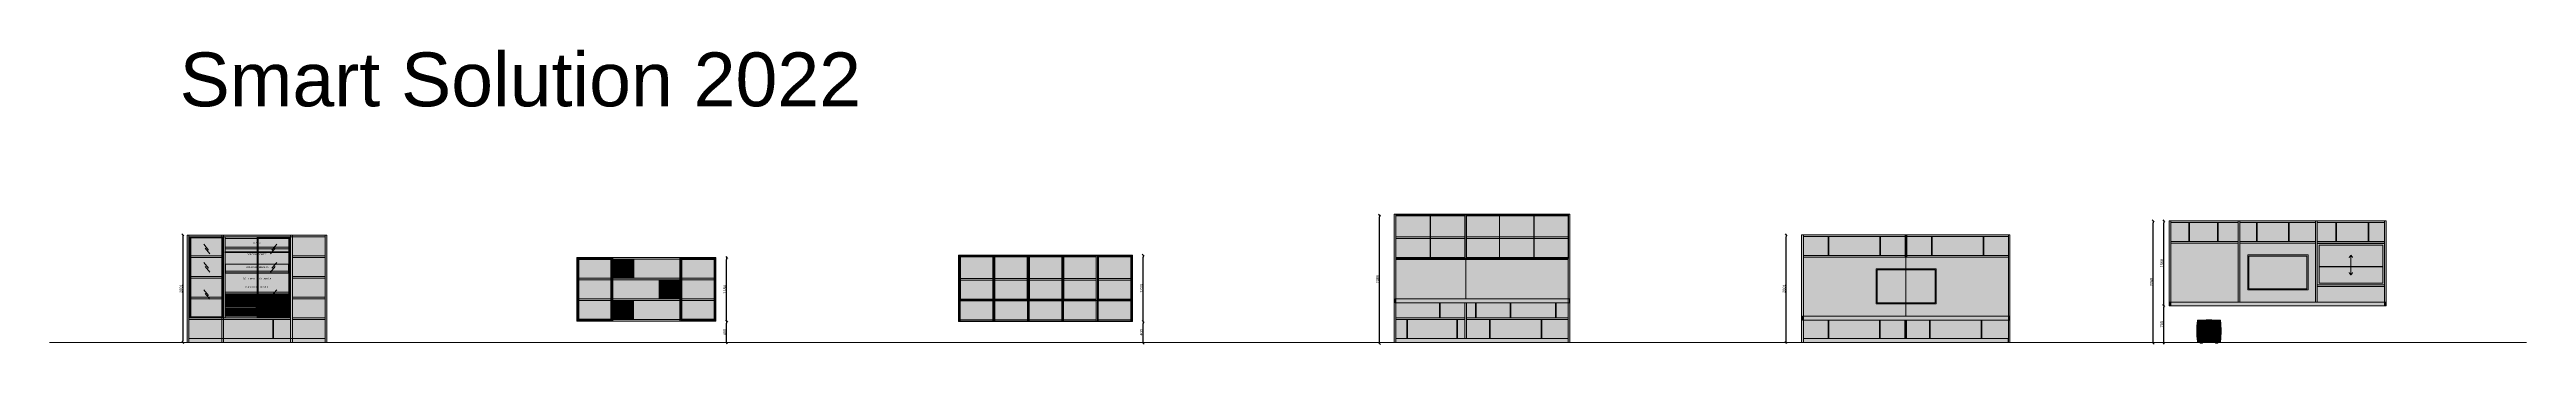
# Model space of a CAD drawing. Header units: inches. Extents: x -2150 to 187520, y -61540 to -22885.
# Drawn here: x 51079 to 97088, y -29927 to -24456 of the extents above; entities that cross this region are included whole.
import ezdxf

# ---------------------------------------------------------------- set-up
doc = ezdxf.new("R2010")
doc.units = ezdxf.units.IN
doc.header["$MEASUREMENT"] = 0
doc.linetypes.add('ISO-02 Linea a tratti', pattern=[3.81, 3.048, -0.762])
for name, color, linetype, lineweight in [('Linee arredi', 3, 'Continuous', 20), ('Nessuna', 7, 'Continuous', 5), ('Testi ENG', 7, 'Continuous', 5)]:
    doc.layers.add(name, color=color, linetype=linetype, lineweight=lineweight)
doc.layers.add('Quote', color=5, linetype='Continuous')
doc.styles.add('AI', font='Arial.ttf')
doc.styles.add('Arial', font='Arial.ttf')
doc.styles.add('Helvetica', font='Helvetica.ttf')
doc.dimstyles.new('M&C_quote arredo', dxfattribs={"dimtxt": 50, "dimasz": 35.34668, "dimexe": 0, "dimexo": 0, "dimgap": 10, "dimtad": 1, "dimdec": 0, "dimtxsty": 'Arial', "dimblk": 'VW_SLASH', "dimcen": 0, "dimse1": 1, "dimse2": 1, "dimazin": 0, "dimtfac": 1, "dimtdec": 0, "dimtix": 1, "dimtmove": 0, "dimatfit": 0, "dimldrblk": 'VW_SLASH', "dimfxl": 0, "dimfxlon": 1, "dimfrac": 2, "dimtolj": 1, "dimarcsym": 0})

# ---------------------------------------------------------------- blocks, each defined once
blk = doc.blocks.new('VW_SLASH')
at = {"color": 0, "linetype": 'ByBlock', "lineweight": -2, "transparency": 16777216}
blk.add_line((0, 0), (-1, 0), dxfattribs=at)
at = {"color": 0, "linetype": 'Continuous', "lineweight": -2, "transparency": 16777216, "flags": 128}
blk.add_lwpolyline([(0.5, 0.5), (-0.5, -0.5)], dxfattribs=at)
blk = doc.blocks.new('*D321')
at = {"layer": 'Defpoints', "color": 0, "transparency": 16777216}
for p in [(90350, -29203), (90491, -29203), (90491, -29903)]:
    blk.add_point(p, dxfattribs=at)
at = {"layer": 'Quote', "color": 0, "lineweight": -2, "transparency": 16777216}
blk.add_line((90350, -29868), (90350, -29239), dxfattribs=at)
at = {"layer": 'Quote', "color": 0, "lineweight": -2, "transparency": 16777216, "xscale": 35.3466796875, "yscale": 35.3466796875, "zscale": 35.3466796875}
for p, rotation in [((90350, -29203), 90), ((90350, -29903), 270)]:
    blk.add_blockref('VW_SLASH', p, dxfattribs=dict(at, rotation=rotation))
at = {"layer": 'Quote', "color": 0, "transparency": 16777216, "insert": (90315, -29553), "char_height": 50, "attachment_point": 5, "rotation": 90, "style": 'Arial'}
blk.add_mtext('\\A1;700', dxfattribs=at)
blk = doc.blocks.new('*D322')
at = {"layer": 'Defpoints', "color": 0, "transparency": 16777216}
for p in [(90350, -27635), (90451, -27635), (90350, -29203)]:
    blk.add_point(p, dxfattribs=at)
at = {"layer": 'Quote', "color": 0, "lineweight": -2, "transparency": 16777216}
blk.add_line((90350, -29168), (90350, -27671), dxfattribs=at)
at = {"layer": 'Quote', "color": 0, "lineweight": -2, "transparency": 16777216, "xscale": 35.3466796875, "yscale": 35.3466796875, "zscale": 35.3466796875}
for p, rotation in [((90350, -27635), 90), ((90350, -29203), 270)]:
    blk.add_blockref('VW_SLASH', p, dxfattribs=dict(at, rotation=rotation))
at = {"layer": 'Quote', "color": 0, "transparency": 16777216, "insert": (90315, -28419), "char_height": 50, "attachment_point": 5, "rotation": 90, "style": 'Arial'}
blk.add_mtext('\\A1;1568', dxfattribs=at)
blk = doc.blocks.new('*D323')
at = {"layer": 'Defpoints', "color": 0, "transparency": 16777216}
for p in [(90155, -27635), (90491, -27635), (90491, -29903)]:
    blk.add_point(p, dxfattribs=at)
at = {"layer": 'Quote', "color": 0, "lineweight": -2, "transparency": 16777216}
blk.add_line((90155, -29868), (90155, -27671), dxfattribs=at)
at = {"layer": 'Quote', "color": 0, "lineweight": -2, "transparency": 16777216, "xscale": 35.3466796875, "yscale": 35.3466796875, "zscale": 35.3466796875}
for p, rotation in [((90155, -27635), 90), ((90155, -29903), 270)]:
    blk.add_blockref('VW_SLASH', p, dxfattribs=dict(at, rotation=rotation))
at = {"layer": 'Quote', "color": 0, "transparency": 16777216, "insert": (90120, -28769), "char_height": 50, "attachment_point": 5, "rotation": 90, "style": 'Arial'}
blk.add_mtext('\\A1;2268', dxfattribs=at)
blk = doc.blocks.new('Gruppo-40')
h = blk.add_hatch(color=252)
h.dxf.hatch_style = 1
h.paths.add_polyline_path([(-45761, 60240), (-45761, 59536), (-46353, 59536), (-46353, 59504), (-45729, 59504), (-45729, 60272), (-46977, 60272), (-46945, 60233), (-46945, 60240)])
h.paths.add_polyline_path([(-46977, 59504), (-46353, 59504), (-46379, 59536), (-46945, 59536), (-46945, 60233), (-46977, 60272)], flags=17)
h.paths.add_polyline_path([(-46353, 59504), (-46379, 59536), (-46945, 59536), (-46945, 60240), (-45761, 60240), (-45761, 59536), (-46353, 59536)], flags=17)
at = {"transparency": 33554658}
h = blk.add_hatch(color=256, dxfattribs=at)
h.dxf.hatch_style = 1
h.set_gradient(color1=(195, 255, 255), tint=1)
h.paths.add_polyline_path([(-46945, 60240), (-45761, 60240), (-45761, 59536), (-46945, 59536)])
at = {"layer": 'Linee arredi', "lineweight": 5, "transparency": 33554687}
blk.add_line((-46353, 59685), (-46353, 60053), dxfattribs=at)
at = {"layer": 'Linee arredi', "linetype": 'Continuous', "lineweight": 5, "transparency": 33554687, "flags": 128}
for points in [[(-46977, 60272), (-45729, 60272), (-45729, 59504), (-46977, 59504)], [(-46977, 60272), (-45729, 60272), (-45729, 59504), (-46977, 59504)], [(-46945, 60240), (-45761, 60240), (-45761, 59536), (-46945, 59536)]]:
    blk.add_lwpolyline(points, close=True, dxfattribs=at)
at = {"layer": 'Linee arredi', "flags": 128}
blk.add_lwpolyline([(-46945, 59844), (-45761, 59844), (-45761, 59834), (-46945, 59834)], close=True, dxfattribs=at)
at = {"layer": 'Linee arredi', "linetype": 'ISO-02 Linea a tratti', "lineweight": 5, "transparency": 33554687}
for points in [[(-46385, 60009), (-46353, 60053), (-46320, 60009)], [(-46320, 60009), (-46353, 60053), (-46385, 60009)], [(-46320, 59728), (-46353, 59683), (-46385, 59728)]]:
    blk.add_lwpolyline(points, dxfattribs=at)
blk = doc.blocks.new('*D328')
at = {"layer": 'Defpoints', "color": 0, "transparency": 16777216}
for p in [(53637, -27893), (53556, -29894), (53637, -29894)]:
    blk.add_point(p, dxfattribs=at)
at = {"layer": 'Quote', "color": 0, "lineweight": -2, "transparency": 16777216}
blk.add_line((53556, -27928), (53556, -29858), dxfattribs=at)
at = {"layer": 'Quote', "color": 0, "lineweight": -2, "transparency": 16777216, "xscale": 35.3466796875, "yscale": 35.3466796875, "zscale": 35.3466796875}
for p, rotation in [((53556, -27893), 90), ((53556, -29894), 270)]:
    blk.add_blockref('VW_SLASH', p, dxfattribs=dict(at, rotation=rotation))
at = {"layer": 'Quote', "color": 0, "transparency": 16777216, "insert": (53521, -28893), "char_height": 50, "attachment_point": 5, "rotation": 90, "style": 'Arial'}
blk.add_mtext('\\A1;2001', dxfattribs=at)
blk = doc.blocks.new('Gruppo-47')
h = blk.add_hatch(color=252)
h.dxf.hatch_style = 1
h.paths.add_polyline_path([(-85876, 60392), (-86495, 60392), (-86475, 60372), (-85896, 60372)])
h.paths.add_polyline_path([(-85876, 60392), (-85896, 60372), (-85896, 58910), (-85876, 58890)])
h.paths.add_polyline_path([(-86475, 60372), (-86495, 60392), (-86495, 58890), (-86475, 58910)])
h.paths.add_polyline_path([(-85896, 58910), (-86475, 58910), (-86495, 58890), (-85876, 58890)])
at = {"layer": 'Linee arredi', "linetype": 'Continuous', "lineweight": 13}
for p, q in [((-86495, 60392), (-86475, 60372)), ((-85896, 60372), (-85876, 60392)), ((-86238, 60254), (-86147, 60148)), ((-86238, 59916), (-86147, 59811)), ((-86212, 60182), (-86121, 60076)), ((-86212, 59845), (-86121, 59739)), ((-86238, 59412), (-86147, 59306)), ((-86475, 58910), (-86495, 58890)), ((-86212, 59340), (-86121, 59235)), ((-85896, 58910), (-85876, 58890))]:
    blk.add_line(p, q, dxfattribs=at)
at = {"layer": 'Linee arredi', "linetype": 'Continuous', "lineweight": 13, "transparency": 33554687, "flags": 128}
for points in [[(-85876, 60392), (-85876, 58890), (-86495, 58890), (-86495, 60392)], [(-86475, 58910), (-85896, 58910), (-85896, 60372), (-86475, 60372)], [(-86475, 60372), (-85896, 60372), (-85896, 58910), (-86475, 58910)]]:
    blk.add_lwpolyline(points, close=True, dxfattribs=at)
at = {"layer": 'Linee arredi', "linetype": 'Continuous', "lineweight": 13, "flags": 128}
for points in [[(-85876, 60392), (-85876, 58890), (-86495, 58890), (-86495, 60392)], [(-86475, 60372), (-85896, 60372), (-85896, 58910), (-86475, 58910)], [(-86475, 58910), (-85896, 58910), (-85896, 60372), (-86475, 60372)]]:
    blk.add_lwpolyline(points, close=True, dxfattribs=at)
blk = doc.blocks.new('Simbolo-2')
at = {"layer": 'Nessuna', "color": 7, "linetype": 'Continuous', "lineweight": 5, "transparency": 33554687, "flags": 128}
blk.add_lwpolyline([(-47.9232, 5.9904), (47.9232, 5.9904), (47.9232, -5.9904), (-47.9232, -5.9904)], close=True, dxfattribs=at)
blk = doc.blocks.new('Gruppo-48')
h = blk.add_hatch(color=252)
h.dxf.hatch_style = 1
h.paths.add_polyline_path([(-84625, 60392), (-85244, 60392), (-85224, 60372), (-84645, 60372)])
h.paths.add_polyline_path([(-85224, 60372), (-85244, 60392), (-85244, 58890), (-85224, 58910)])
h.paths.add_polyline_path([(-84625, 60392), (-84645, 60372), (-84645, 58910), (-84625, 58890)])
h.paths.add_polyline_path([(-84645, 58910), (-85224, 58910), (-85244, 58890), (-84625, 58890)])
at = {"layer": 'Linee arredi', "linetype": 'Continuous', "lineweight": 13}
for p, q in [((-85224, 60372), (-85244, 60392)), ((-84625, 60392), (-84645, 60372)), ((-84908, 60182), (-84999, 60076)), ((-84908, 59845), (-84999, 59739)), ((-84882, 60254), (-84972, 60148)), ((-84882, 59916), (-84972, 59811)), ((-84882, 59412), (-84972, 59306)), ((-85224, 58910), (-85244, 58890)), ((-84908, 59340), (-84999, 59235)), ((-84645, 58910), (-84625, 58890))]:
    blk.add_line(p, q, dxfattribs=at)
at = {"layer": 'Linee arredi', "linetype": 'Continuous', "lineweight": 13, "transparency": 33554687, "flags": 128}
for points in [[(-85244, 60392), (-85244, 58890), (-84625, 58890), (-84625, 60392)], [(-84645, 58910), (-85224, 58910), (-85224, 60372), (-84645, 60372)], [(-85224, 60372), (-84645, 60372), (-84645, 58910), (-85224, 58910)]]:
    blk.add_lwpolyline(points, close=True, dxfattribs=at)
at = {"layer": 'Linee arredi', "linetype": 'Continuous', "lineweight": 13, "flags": 128}
for points in [[(-85244, 60392), (-85244, 58890), (-84625, 58890), (-84625, 60392)], [(-84645, 60372), (-85224, 60372), (-85224, 58910), (-84645, 58910)], [(-84645, 58910), (-85224, 58910), (-85224, 60372), (-84645, 60372)]]:
    blk.add_lwpolyline(points, close=True, dxfattribs=at)
blk = doc.blocks.new('Gruppo-49')
at = {"transparency": 33554646}
h = blk.add_hatch(color=256, dxfattribs=at)
h.dxf.hatch_style = 1
h.set_gradient(color1=(195, 255, 255), tint=1)
h.paths.add_polyline_path([(-85896, 60372), (-86475, 60372), (-86475, 58910), (-85896, 58910)])
h = blk.add_hatch(color=252)
h.dxf.hatch_style = 1
h.paths.add_polyline_path([(-85869, 60392), (-85837, 60392), (-85837, 58890), (-85869, 58890)])
h = blk.add_hatch(color=252)
h.dxf.hatch_style = 1
h.paths.add_polyline_path([(-85837, 60392), (-84657, 60392), (-84657, 60360), (-85837, 60360)])
h = blk.add_hatch(color=256, dxfattribs=at)
h.dxf.hatch_style = 1
h.set_gradient(color1=(195, 255, 255), tint=1)
h.paths.add_polyline_path([(-84644, 60372), (-85223, 60372), (-85223, 58910), (-84644, 58910)])
h = blk.add_hatch(color=252)
h.dxf.hatch_style = 1
h.paths.add_polyline_path([(-84657, 60392), (-84625, 60392), (-84625, 58890), (-84657, 58890)])
h = blk.add_hatch(color=252)
h.dxf.hatch_style = 1
h.paths.add_polyline_path([(-85837, 60200), (-84657, 60200), (-84657, 60168), (-85837, 60168)])
h = blk.add_hatch(color=252)
h.dxf.hatch_style = 1
h.paths.add_polyline_path([(-84660, 59884), (-84660, 59724), (-85834, 59724), (-85834, 59884)])
h = blk.add_hatch(color=252)
h.dxf.hatch_style = 1
h.paths.add_polyline_path([(-85837, 59369), (-84657, 59369), (-84657, 59337), (-85837, 59337)])
h = blk.add_hatch(color=252)
h.dxf.hatch_style = 1
h.paths.add_polyline_path([(-85837, 58922), (-84657, 58922), (-84657, 58890), (-85837, 58890)])
h = blk.add_hatch(color=252)
h.dxf.hatch_style = 1
h.paths.add_polyline_path([(-85834, 59318), (-85266, 59318), (-85266, 59254), (-85834, 59254)])
h = blk.add_hatch(color=252)
h.dxf.hatch_style = 1
h.paths.add_polyline_path([(-85834, 59234), (-85266, 59234), (-85266, 59098), (-85834, 59098)])
h = blk.add_hatch(color=252)
h.dxf.hatch_style = 1
h.paths.add_polyline_path([(-85266, 58942), (-85834, 58942), (-85834, 59078), (-85266, 59078)])
h = blk.add_hatch(color=252)
h.dxf.hatch_style = 1
h.paths.add_polyline_path([(-85228, 59318), (-84660, 59318), (-84660, 58942), (-85228, 58942)])
at = {"layer": 'Linee arredi', "linetype": 'Continuous', "lineweight": 13}
for p, q in [((-85869, 60392), (-85869, 58890)), ((-85869, 60392), (-85837, 60392)), ((-84657, 60392), (-85837, 60392)), ((-85837, 58890), (-85837, 60392)), ((-85837, 60360), (-84657, 60360)), ((-84657, 60360), (-84657, 60392)), ((-84657, 58890), (-84657, 60392)), ((-84657, 60392), (-84625, 60392)), ((-84625, 60392), (-84625, 58890)), ((-84657, 60200), (-85837, 60200)), ((-84657, 60168), (-85837, 60168)), ((-84657, 60116), (-85837, 60116)), ((-84657, 60104), (-85837, 60104)), ((-85748, 60104), (-85748, 60116)), ((-85734, 60104), (-85734, 60116)), ((-85638, 60104), (-85638, 60116)), ((-85624, 60104), (-85624, 60116)), ((-85528, 60104), (-85528, 60116)), ((-85514, 60104), (-85514, 60116)), ((-85418, 60104), (-85418, 60116)), ((-85404, 60104), (-85404, 60116)), ((-85309, 60104), (-85309, 60116)), ((-85295, 60104), (-85295, 60116)), ((-85199, 60104), (-85199, 60116)), ((-85185, 60104), (-85185, 60116)), ((-85089, 60104), (-85089, 60116)), ((-85075, 60104), (-85075, 60116)), ((-84979, 60104), (-84979, 60116)), ((-84965, 60104), (-84965, 60116)), ((-84869, 60104), (-84869, 60116)), ((-84855, 60104), (-84855, 60116)), ((-84760, 60104), (-84760, 60116)), ((-84746, 60104), (-84746, 60116)), ((-84657, 59721), (-85837, 59721)), ((-84657, 59369), (-85837, 59369)), ((-84657, 59337), (-85837, 59337)), ((-85834, 59222), (-85837, 59222)), ((-85837, 58922), (-84657, 58922)), ((-85263, 59222), (-85266, 59222)), ((-85263, 59337), (-85263, 58922)), ((-85231, 59337), (-85231, 58922)), ((-85228, 58942), (-85228, 59318)), ((-84660, 58942), (-85228, 58942)), ((-84660, 59318), (-84660, 58942)), ((-85869, 58890), (-85837, 58890)), ((-85837, 58890), (-84657, 58890)), ((-84657, 58890), (-84625, 58890))]:
    blk.add_line(p, q, dxfattribs=at)
at = {"layer": 'Linee arredi', "linetype": 'Continuous', "lineweight": 13, "transparency": 33554687, "flags": 128}
for points in [[(-85869, 60392), (-85837, 60392), (-85837, 58890), (-85869, 58890)], [(-85837, 60392), (-84657, 60392), (-84657, 60360), (-85837, 60360)], [(-85837, 60360), (-84657, 60360), (-84657, 58922), (-85837, 58922)], [(-84657, 60392), (-84625, 60392), (-84625, 58890), (-84657, 58890)], [(-85837, 60200), (-84657, 60200), (-84657, 60168), (-85837, 60168)], [(-85837, 59753), (-84657, 59753), (-84657, 59721), (-85837, 59721)], [(-85837, 59369), (-84657, 59369), (-84657, 59337), (-85837, 59337)], [(-85837, 58922), (-84657, 58922), (-84657, 58890), (-85837, 58890)], [(-85834, 59318), (-85266, 59318), (-85266, 59254), (-85834, 59254)], [(-85834, 59234), (-85266, 59234), (-85266, 59098), (-85834, 59098)], [(-85834, 59078), (-85266, 59078), (-85266, 58942), (-85834, 58942)], [(-85263, 59337), (-85231, 59337), (-85231, 58922), (-85263, 58922)], [(-85228, 59318), (-84660, 59318), (-84660, 58942), (-85228, 58942)]]:
    blk.add_lwpolyline(points, close=True, dxfattribs=at)
at = {"layer": 'Linee arredi', "linetype": 'Continuous', "lineweight": 13, "flags": 128}
blk.add_lwpolyline([(-84660, 59884), (-84660, 59724), (-85834, 59724), (-85834, 59884)], close=True, dxfattribs=at)
at = {"layer": 'Linee arredi', "linetype": 'ISO-02 Linea a tratti', "lineweight": 13, "flags": 128}
blk.add_lwpolyline([(-84657, 59753), (-84660, 59753), (-85834, 59753), (-85837, 59753)], dxfattribs=at)
at = {"layer": 'Linee arredi', "linetype": 'Continuous', "lineweight": 13}
for points in [[(-85834, 59234), (-85266, 59234), (-85266, 59098), (-85834, 59098)], [(-85266, 58942), (-85834, 58942), (-85834, 59078), (-85266, 59078)]]:
    blk.add_lwpolyline(points, close=True, dxfattribs=at)
at = {"layer": 'Linee arredi', "transparency": 33554687}
for name in ['Gruppo-47', 'Gruppo-48']:
    blk.add_blockref(name, (0, 0), dxfattribs=at)
at = {"layer": 'Linee arredi', "lineweight": 13, "transparency": 33554687}
for p in [(-85796, 60110), (-85686, 60110), (-85576, 60110), (-85466, 60110), (-85357, 60110), (-85247, 60110), (-85137, 60110), (-85027, 60110), (-84917, 60110), (-84807, 60110), (-84698, 60110)]:
    blk.add_blockref('Simbolo-2', p, dxfattribs=at)
at = {"layer": 'Testi ENG', "lineweight": 13, "transparency": 33554687, "char_height": 30, "attachment_point": 2, "line_spacing_factor": 0.834288, "style": 'Helvetica'}
for s, insert in [('PIANO', (-85247, 60293)), ('PIANO CON RIBALTA', (-85247, 59846)), ('PORTA-BICCHIERI', (-85247, 60084)), ('SCHIENALE IN CERAMICA', (-85247, 59632)), ('PIANO TOP ECOSKIN', (-85247, 59477)), ('CASSETTO H136', (-85550, 59201)), ('CASSETTO H136', (-85550, 59045)), ('VASSOIO', (-85550, 59305)), ('CASSETTO\\PH376', (-84944, 59211))]:
    blk.add_mtext(s, dxfattribs=dict(at, insert=insert))
blk = doc.blocks.new('*D335')
at = {"layer": 'Defpoints', "color": 0, "transparency": 16777216}
for p in [(63458, -28314), (63656, -28314), (63458, -29498)]:
    blk.add_point(p, dxfattribs=at)
at = {"layer": 'Quote', "color": 0, "lineweight": -2, "transparency": 16777216}
blk.add_line((63656, -29463), (63656, -28349), dxfattribs=at)
at = {"layer": 'Quote', "color": 0, "lineweight": -2, "transparency": 16777216, "xscale": 35.3466796875, "yscale": 35.3466796875, "zscale": 35.3466796875}
for p, rotation in [((63656, -28314), 90), ((63656, -29498), 270)]:
    blk.add_blockref('VW_SLASH', p, dxfattribs=dict(at, rotation=rotation))
at = {"layer": 'Quote', "color": 0, "transparency": 16777216, "insert": (63620, -28906), "char_height": 50, "attachment_point": 5, "rotation": 90, "style": 'Arial'}
blk.add_mtext('\\A1;1184', dxfattribs=at)
blk = doc.blocks.new('*D336')
at = {"layer": 'Defpoints', "color": 0, "transparency": 16777216}
for p in [(63458, -29498), (63458, -29898), (63656, -29498)]:
    blk.add_point(p, dxfattribs=at)
at = {"layer": 'Quote', "color": 0, "lineweight": -2, "transparency": 16777216}
blk.add_line((63656, -29863), (63656, -29533), dxfattribs=at)
at = {"layer": 'Quote', "color": 0, "lineweight": -2, "transparency": 16777216, "xscale": 35.3466796875, "yscale": 35.3466796875, "zscale": 35.3466796875}
for p, rotation in [((63656, -29498), 90), ((63656, -29898), 270)]:
    blk.add_blockref('VW_SLASH', p, dxfattribs=dict(at, rotation=rotation))
at = {"layer": 'Quote', "color": 0, "transparency": 16777216, "insert": (63620, -29698), "char_height": 50, "attachment_point": 5, "rotation": 90, "style": 'Arial'}
blk.add_mtext('\\A1;400', dxfattribs=at)
blk = doc.blocks.new('*D349')
at = {"layer": 'Defpoints', "color": 0, "transparency": 16777216}
for p in [(71195, -28271), (71393, -28271), (71195, -29504)]:
    blk.add_point(p, dxfattribs=at)
at = {"layer": 'Quote', "color": 0, "lineweight": -2, "transparency": 16777216}
blk.add_line((71393, -29469), (71393, -28306), dxfattribs=at)
at = {"layer": 'Quote', "color": 0, "lineweight": -2, "transparency": 16777216, "xscale": 35.3466796875, "yscale": 35.3466796875, "zscale": 35.3466796875}
for p, rotation in [((71393, -28271), 90), ((71393, -29504), 270)]:
    blk.add_blockref('VW_SLASH', p, dxfattribs=dict(at, rotation=rotation))
at = {"layer": 'Quote', "color": 0, "transparency": 16777216, "insert": (71358, -28888), "char_height": 50, "attachment_point": 5, "rotation": 90, "style": 'Arial'}
blk.add_mtext('\\A1;1233', dxfattribs=at)
blk = doc.blocks.new('*D350')
at = {"layer": 'Defpoints', "color": 0, "transparency": 16777216}
for p in [(71195, -29504), (71195, -29904), (71393, -29504)]:
    blk.add_point(p, dxfattribs=at)
at = {"layer": 'Quote', "color": 0, "lineweight": -2, "transparency": 16777216}
blk.add_line((71393, -29869), (71393, -29539), dxfattribs=at)
at = {"layer": 'Quote', "color": 0, "lineweight": -2, "transparency": 16777216, "xscale": 35.3466796875, "yscale": 35.3466796875, "zscale": 35.3466796875}
for p, rotation in [((71393, -29504), 90), ((71393, -29904), 270)]:
    blk.add_blockref('VW_SLASH', p, dxfattribs=dict(at, rotation=rotation))
at = {"layer": 'Quote', "color": 0, "transparency": 16777216, "insert": (71358, -29704), "char_height": 50, "attachment_point": 5, "rotation": 90, "style": 'Arial'}
blk.add_mtext('\\A1;400', dxfattribs=at)
blk = doc.blocks.new('Gruppo-56')
at = {"layer": 'Linee arredi'}
h = blk.add_hatch(color=252, dxfattribs=at)
h.dxf.hatch_style = 1
h.paths.add_polyline_path([(-71561, 60053), (-72201, 60053), (-72201, 59223), (-71561, 59223)])
h.paths.add_polyline_path([(-71581, 60033), (-71581, 59243), (-72181, 59243), (-72181, 60033)], flags=16)
at = {"layer": 'Linee arredi', "transparency": 33554636}
h = blk.add_hatch(color=256, dxfattribs=at)
h.dxf.hatch_style = 1
h.set_gradient(color1=(195, 255, 255), tint=1)
h.paths.add_polyline_path([(-71581, 60033), (-72181, 60033), (-72181, 59243), (-71581, 59243)])
at = {"layer": 'Linee arredi', "linetype": 'Continuous', "lineweight": 5, "transparency": 33554687, "flags": 128}
for points in [[(-71561, 59223), (-71561, 60053), (-72201, 60053), (-72201, 59223)], [(-72181, 60033), (-71581, 60033), (-71581, 59243), (-72181, 59243)], [(-72181, 60033), (-71581, 60033), (-71581, 59243), (-72181, 59243)]]:
    blk.add_lwpolyline(points, close=True, dxfattribs=at)
blk = doc.blocks.new('*D352')
at = {"layer": 'Defpoints', "color": 0, "transparency": 16777216}
for p in [(75782, -27525), (75966, -27525), (75782, -29910)]:
    blk.add_point(p, dxfattribs=at)
at = {"layer": 'Quote', "color": 0, "lineweight": -2, "transparency": 16777216}
blk.add_line((75782, -29874), (75782, -27560), dxfattribs=at)
at = {"layer": 'Quote', "color": 0, "lineweight": -2, "transparency": 16777216, "xscale": 35.3466796875, "yscale": 35.3466796875, "zscale": 35.3466796875}
for p, rotation in [((75782, -27525), 90), ((75782, -29910), 270)]:
    blk.add_blockref('VW_SLASH', p, dxfattribs=dict(at, rotation=rotation))
at = {"layer": 'Quote', "color": 0, "transparency": 16777216, "insert": (75746, -28717), "char_height": 50, "attachment_point": 5, "rotation": 90, "style": 'Arial'}
blk.add_mtext('\\A1;2385', dxfattribs=at)
blk = doc.blocks.new('*D357')
at = {"layer": 'Defpoints', "color": 0, "transparency": 16777216}
for p in [(83335, -27892), (83657, -27892), (83621, -29893)]:
    blk.add_point(p, dxfattribs=at)
at = {"layer": 'Quote', "color": 0, "lineweight": -2, "transparency": 16777216}
blk.add_line((83335, -29858), (83335, -27928), dxfattribs=at)
at = {"layer": 'Quote', "color": 0, "lineweight": -2, "transparency": 16777216, "xscale": 35.3466796875, "yscale": 35.3466796875, "zscale": 35.3466796875}
for p, rotation in [((83335, -27892), 90), ((83335, -29893), 270)]:
    blk.add_blockref('VW_SLASH', p, dxfattribs=dict(at, rotation=rotation))
at = {"layer": 'Quote', "color": 0, "transparency": 16777216, "insert": (83299, -28893), "char_height": 50, "attachment_point": 5, "rotation": 90, "style": 'Arial'}
blk.add_mtext('\\A1;2001', dxfattribs=at)
blk = doc.blocks.new('Gruppo-58')
h = blk.add_hatch(color=252)
h.dxf.hatch_style = 1
h.paths.add_polyline_path([(-54054, 59801), (-55174, 59801), (-55174, 59151), (-54054, 59151)])
h.paths.add_polyline_path([(-54074, 59781), (-54074, 59171), (-55154, 59171), (-55154, 59781)], flags=16)
h = blk.add_hatch(color=253)
h.dxf.hatch_style = 1
h.paths.add_polyline_path([(-54074, 59781), (-55154, 59781), (-55154, 59171), (-54074, 59171)])
at = {"layer": 'Linee arredi', "lineweight": 5, "transparency": 33554687, "flags": 128}
for points in [[(-55174, 59801), (-54054, 59801), (-54054, 59151), (-55174, 59151)], [(-55154, 59781), (-54074, 59781), (-54074, 59171), (-55154, 59171)]]:
    blk.add_lwpolyline(points, close=True, dxfattribs=at)
blk = doc.blocks.new('Gruppo-50')
at = {"layer": 'Linee arredi', "linetype": 'Continuous', "lineweight": 5, "transparency": 33554687, "flags": 128}
for points in [[(-79292, 59991), (-79292, 58842), (-78652, 58842), (-78652, 59991)], [(-79272, 59971), (-78672, 59971), (-78672, 58862), (-79272, 58862)], [(-78672, 58862), (-79272, 58862), (-79272, 59971), (-78672, 59971)]]:
    blk.add_lwpolyline(points, close=True, dxfattribs=at)
blk = doc.blocks.new('Gruppo-51')
at = {"layer": 'Linee arredi', "linetype": 'Continuous', "lineweight": 5, "transparency": 33554687, "flags": 128}
for points in [[(-77378, 59991), (-77378, 58842), (-76738, 58842), (-76738, 59991)], [(-77358, 59971), (-76758, 59971), (-76758, 58862), (-77358, 58862)], [(-76758, 58862), (-77358, 58862), (-77358, 59971), (-76758, 59971)]]:
    blk.add_lwpolyline(points, close=True, dxfattribs=at)

msp = doc.modelspace()

# ---------------------------------------------------------------- hatches: boundary and pattern name
at = {"layer": 'Linee arredi'}
h = msp.add_hatch(color=7, dxfattribs=at)
h.dxf.hatch_style = 1
h.paths.add_polyline_path([(76055.2, -27511.8), (76087.2, -27511.8), (76087.2, -29893.6), (76055.2, -29893.6)])
h = msp.add_hatch(color=7, dxfattribs=at)
h.dxf.hatch_style = 1
h.paths.add_polyline_path([(76087.2, -27511.8), (77367.2, -27511.8), (77367.2, -27543.8), (76087.2, -27543.8)])
h = msp.add_hatch(color=253, dxfattribs=at)
h.dxf.hatch_style = 1
h.paths.add_polyline_path([(76087.2, -27525.2), (76724.8, -27525.2), (76724.8, -28335.1), (76087.2, -28335.1)])
h = msp.add_hatch(color=253, dxfattribs=at)
h.dxf.hatch_style = 1
h.paths.add_polyline_path([(76729.8, -27525.2), (77367.3, -27525.2), (77367.3, -28335.1), (76729.8, -28335.1)])
h = msp.add_hatch(color=7, dxfattribs=at)
h.dxf.hatch_style = 1
h.paths.add_polyline_path([(77367.2, -27511.8), (77399.2, -27511.8), (77399.2, -28348.6), (77367.2, -28348.6)])
h = msp.add_hatch(color=253, dxfattribs=at)
h.dxf.hatch_style = 1
h.paths.add_polyline_path([(77372.3, -27525.2), (78009.8, -27525.2), (78009.8, -28335.1), (77372.3, -28335.1)])
h = msp.add_hatch(color=7, dxfattribs=at)
h.dxf.hatch_style = 1
h.paths.add_polyline_path([(77399.2, -27543.8), (79287.2, -27543.8), (79287.2, -27511.8), (77399.2, -27511.8)])
h = msp.add_hatch(color=253, dxfattribs=at)
h.dxf.hatch_style = 1
h.paths.add_polyline_path([(78014.8, -27525.2), (78652.4, -27525.2), (78652.4, -28335.1), (78014.8, -28335.1)])
h = msp.add_hatch(color=253, dxfattribs=at)
h.dxf.hatch_style = 1
h.paths.add_polyline_path([(78657.4, -27525.2), (79294.9, -27525.2), (79294.9, -28335.1), (78657.4, -28335.1)])
h = msp.add_hatch(color=7, dxfattribs=at)
h.dxf.hatch_style = 1
h.paths.add_polyline_path([(79287.2, -27511.8), (79319.2, -27511.8), (79319.2, -29893.6), (79287.2, -29893.6)])
h = msp.add_hatch(color=7, dxfattribs=at)
h.dxf.hatch_style = 1
h.paths.add_polyline_path([(53637.4, -27897.6), (53669.4, -27897.6), (53669.4, -29893.6), (53637.4, -29893.6)])
h = msp.add_hatch(color=7, dxfattribs=at)
h.dxf.hatch_style = 1
h.paths.add_polyline_path([(53669.4, -27897.6), (55557.4, -27897.6), (55557.4, -27929.6), (53669.4, -27929.6)])
h = msp.add_hatch(color=254, dxfattribs=at)
h.dxf.hatch_style = 1
h.paths.add_polyline_path([(56197.4, -29817.6), (53669.4, -29817.6), (53669.4, -27929.6), (56197.4, -27929.6)])
h = msp.add_hatch(color=7, dxfattribs=at)
h.dxf.hatch_style = 1
h.paths.add_polyline_path([(54277.4, -27897.6), (54309.4, -27897.6), (54309.4, -29893.6), (54277.4, -29893.6)])
h = msp.add_hatch(color=7, dxfattribs=at)
h.dxf.hatch_style = 1
h.paths.add_polyline_path([(55557.4, -27897.6), (55589.4, -27897.6), (55589.4, -29893.6), (55557.4, -29893.6)])
h = msp.add_hatch(color=7, dxfattribs=at)
h.dxf.hatch_style = 1
h.paths.add_polyline_path([(55589.4, -27929.6), (55589.4, -27897.6), (56197.4, -27897.6), (56197.4, -27929.6)])
h = msp.add_hatch(color=7, dxfattribs=at)
h.dxf.hatch_style = 1
h.paths.add_polyline_path([(56197.4, -27897.6), (56229.4, -27897.6), (56229.4, -29893.6), (56197.4, -29893.6)])
h = msp.add_hatch(color=254, dxfattribs=at)
h.dxf.hatch_style = 1
h.paths.add_polyline_path([(76087.2, -27932.6), (77367.2, -27932.6), (77367.2, -27964.6), (76087.2, -27964.6)])
h = msp.add_hatch(color=254, dxfattribs=at)
h.dxf.hatch_style = 1
h.paths.add_polyline_path([(77399.2, -27964.6), (79287.2, -27964.6), (79287.2, -27932.6), (77399.2, -27932.6)])
h = msp.add_hatch(color=7, dxfattribs=at)
h.dxf.hatch_style = 1
h.paths.add_polyline_path([(83621.1, -27892.4), (83657.1, -27892.4), (83657.1, -29893.4), (83621.1, -29893.4)])
h = msp.add_hatch(color=7, dxfattribs=at)
h.dxf.hatch_style = 1
h.paths.add_polyline_path([(83657.1, -27892.4), (87465.1, -27892.4), (87465.1, -27924.4), (83657.1, -27924.4)])
h = msp.add_hatch(color=254, dxfattribs=at)
h.dxf.hatch_style = 1
h.paths.add_polyline_path([(86995.1, -27924.4), (86047.1, -27924.4), (86047.1, -28276.4), (86995.1, -28276.4)])
h.paths.add_polyline_path([(85577.1, -27924.4), (85577.1, -28276.4), (86035.1, -28276.4), (86035.1, -27924.4)])
h.paths.add_polyline_path([(87465.1, -28276.4), (87465.1, -27924.4), (87007.1, -27924.4), (87007.1, -28276.4)])
h.paths.add_polyline_path([(85087.1, -28276.4), (85545.1, -28276.4), (85545.1, -27924.4), (85087.1, -27924.4)])
h.paths.add_polyline_path([(85075.1, -27924.4), (84127.1, -27924.4), (84127.1, -28276.4), (85075.1, -28276.4)])
h.paths.add_polyline_path([(84115.1, -28276.4), (84115.1, -27924.4), (83657.1, -27924.4), (83657.1, -28276.4)])
h = msp.add_hatch(color=252, dxfattribs=at)
h.dxf.hatch_style = 1
h.paths.add_polyline_path([(84115.1, -27924.4), (84127.1, -27924.4), (84127.1, -28276.4), (84115.1, -28276.4)])
h = msp.add_hatch(color=252, dxfattribs=at)
h.dxf.hatch_style = 1
h.paths.add_polyline_path([(85075.1, -27924.4), (85087.1, -27924.4), (85087.1, -28276.4), (85075.1, -28276.4)])
h = msp.add_hatch(color=7, dxfattribs=at)
h.dxf.hatch_style = 1
h.paths.add_polyline_path([(85545.1, -27892.4), (85577.1, -27892.4), (85577.1, -28308.4), (85545.1, -28308.4)])
h = msp.add_hatch(color=252, dxfattribs=at)
h.dxf.hatch_style = 1
h.paths.add_polyline_path([(86035.1, -27924.4), (86047.1, -27924.4), (86047.1, -28276.4), (86035.1, -28276.4)])
h = msp.add_hatch(color=252, dxfattribs=at)
h.dxf.hatch_style = 1
h.paths.add_polyline_path([(86995.1, -27924.4), (87007.1, -27924.4), (87007.1, -28276.4), (86995.1, -28276.4)])
h = msp.add_hatch(color=7, dxfattribs=at)
h.dxf.hatch_style = 1
h.paths.add_polyline_path([(87465.1, -27892.4), (87493.1, -27892.4), (87493.1, -29893.4), (87465.1, -29893.4)])
h = msp.add_hatch(color=7, dxfattribs=at)
h.dxf.hatch_style = 1
h.paths.add_polyline_path([(90451.4, -27635.4), (90483.4, -27635.4), (90483.4, -29213.4), (90451.4, -29213.4)])
h = msp.add_hatch(color=7, dxfattribs=at)
h.dxf.hatch_style = 1
h.paths.add_polyline_path([(90483.4, -27667.4), (90483.4, -27635.4), (91731.4, -27635.4), (91731.4, -27667.4)])
h = msp.add_hatch(color=254, dxfattribs=at)
h.dxf.hatch_style = 1
h.paths.add_polyline_path([(90814.3, -28019.4), (90814.3, -27667.4), (90483.4, -27667.4), (90483.4, -28019.4)])
h.paths.add_polyline_path([(91349.9, -28019.4), (91349.9, -27667.4), (90826.3, -27667.4), (90826.3, -28019.4)])
h.paths.add_polyline_path([(91361.9, -28019.4), (91731.4, -28019.4), (91731.4, -27667.4), (91361.9, -27667.4)])
h.paths.add_polyline_path([(92073.1, -27667.4), (91763.4, -27667.4), (91763.4, -28019.4), (92073.1, -28019.4)])
h.paths.add_polyline_path([(92085.1, -28019.4), (92669.9, -28019.4), (92669.9, -27667.4), (92085.1, -27667.4)])
h.paths.add_polyline_path([(92681.9, -27667.4), (92681.9, -28019.4), (93171.4, -28019.4), (93171.4, -27667.4)])
h.paths.add_polyline_path([(93203.4, -28019.4), (93548.9, -28019.4), (93548.9, -27667.4), (93203.4, -27667.4)])
h.paths.add_polyline_path([(93560.9, -27667.4), (93560.9, -28019.4), (94145.6, -28019.4), (94145.6, -27667.4)])
h.paths.add_polyline_path([(94157.6, -28019.4), (94451.6, -28019.4), (94451.4, -27667.4), (94157.6, -27667.4)])
h = msp.add_hatch(color=7, dxfattribs=at)
h.dxf.hatch_style = 1
h.paths.add_polyline_path([(90483.4, -28051.4), (90483.4, -28019.4), (91731.4, -28019.4), (91731.4, -28051.4)])
h = msp.add_hatch(color=254, dxfattribs=at)
h.dxf.hatch_style = 1
h.paths.add_polyline_path([(90483.4, -28051.4), (90483.4, -29141.4), (91731.4, -29141.4), (91731.4, -28051.4)])
h = msp.add_hatch(color=252, dxfattribs=at)
h.dxf.hatch_style = 1
h.paths.add_polyline_path([(90814.3, -27667.4), (90826.3, -27667.4), (90826.3, -28019.4), (90814.3, -28019.4)])
h = msp.add_hatch(color=252, dxfattribs=at)
h.dxf.hatch_style = 1
h.paths.add_polyline_path([(91349.9, -27667.4), (91361.9, -27667.4), (91361.9, -28019.4), (91349.9, -28019.4)])
h = msp.add_hatch(color=7, dxfattribs=at)
h.dxf.hatch_style = 1
h.paths.add_polyline_path([(91731.4, -27635.4), (91763.4, -27635.4), (91763.4, -29141.4), (91731.4, -29141.4)])
h = msp.add_hatch(color=7, dxfattribs=at)
h.dxf.hatch_style = 1
h.paths.add_polyline_path([(91763.4, -27667.4), (91763.4, -27635.4), (93171.4, -27635.4), (93171.4, -27667.4)])
h = msp.add_hatch(color=7, dxfattribs=at)
h.dxf.hatch_style = 1
h.paths.add_polyline_path([(91763.4, -28051.4), (91763.4, -28019.4), (93171.4, -28019.4), (93171.4, -28051.4)])
h = msp.add_hatch(color=254, dxfattribs=at)
h.dxf.hatch_style = 1
h.paths.add_polyline_path([(91763.4, -28051.4), (91763.4, -29141.4), (93171.4, -29141.4), (93171.4, -28051.4)])
h.paths.add_polyline_path([(91930.7, -28897), (93010.7, -28897), (93010.7, -28287), (91930.7, -28287)], flags=16)
h = msp.add_hatch(color=252, dxfattribs=at)
h.dxf.hatch_style = 1
h.paths.add_polyline_path([(92073.1, -27667.4), (92085.1, -27667.4), (92085.1, -28019.4), (92073.1, -28019.4)])
h = msp.add_hatch(color=252, dxfattribs=at)
h.dxf.hatch_style = 1
h.paths.add_polyline_path([(92669.9, -27667.4), (92681.9, -27667.4), (92681.9, -28019.4), (92669.9, -28019.4)])
h = msp.add_hatch(color=7, dxfattribs=at)
h.dxf.hatch_style = 1
h.paths.add_polyline_path([(93171.4, -27635.4), (93203.4, -27635.4), (93203.4, -29141.4), (93171.4, -29141.4)])
h = msp.add_hatch(color=7, dxfattribs=at)
h.dxf.hatch_style = 1
h.paths.add_polyline_path([(93203.4, -27667.4), (93203.4, -27635.4), (94451.4, -27635.4), (94451.4, -27667.4)])
h = msp.add_hatch(color=7, dxfattribs=at)
h.dxf.hatch_style = 1
h.paths.add_polyline_path([(93203.4, -28051.4), (93203.4, -28019.4), (94451.4, -28019.4), (94451.4, -28051.4)])
h = msp.add_hatch(color=252, dxfattribs=at)
h.dxf.hatch_style = 1
h.paths.add_polyline_path([(93548.9, -27667.4), (93560.9, -27667.4), (93560.9, -28019.4), (93548.9, -28019.4)])
h = msp.add_hatch(color=252, dxfattribs=at)
h.dxf.hatch_style = 1
h.paths.add_polyline_path([(94145.6, -27667.4), (94157.6, -27667.4), (94157.6, -28019.4), (94145.6, -28019.4)])
h = msp.add_hatch(color=7, dxfattribs=at)
h.dxf.hatch_style = 1
h.paths.add_polyline_path([(94451.4, -27635.4), (94483.4, -27635.4), (94484.1, -29213.4), (94452.1, -29213.4)])
h = msp.add_hatch(color=7, dxfattribs=at)
h.dxf.hatch_style = 1
h.paths.add_polyline_path([(53669.4, -28281.6), (54277.4, -28281.6), (54277.4, -28313.6), (53669.4, -28313.6)])
h = msp.add_hatch(color=7, dxfattribs=at)
h.dxf.hatch_style = 1
h.paths.add_polyline_path([(55589.4, -28313.6), (55589.4, -28281.6), (56197.4, -28281.6), (56197.4, -28313.6)])
h = msp.add_hatch(color=7, dxfattribs=at)
h.dxf.hatch_style = 1
h.paths.add_polyline_path([(60872.2, -28314.1), (60904.2, -28314.1), (60904.2, -29498.1), (60872.2, -29498.1)])
h = msp.add_hatch(color=252, dxfattribs=at)
h.dxf.hatch_style = 1
h.paths.add_polyline_path([(61528.2, -28329.1), (60888.2, -28329.1), (60888.2, -29478.1), (61528.2, -29478.1)])
h.paths.add_polyline_path([(61508.2, -28349.1), (61508.2, -29458.1), (60908.2, -29458.1), (60908.2, -28349.1)], flags=16)
h = msp.add_hatch(color=7, dxfattribs=at)
h.dxf.hatch_style = 1
h.paths.add_polyline_path([(60904.2, -28314.1), (61512.2, -28314.1), (61512.2, -28346.1), (60904.2, -28346.1)])
at = {"layer": 'Linee arredi', "transparency": 33554638}
h = msp.add_hatch(color=256, dxfattribs=at)
h.dxf.hatch_style = 1
h.set_gradient(color1=(195, 255, 255), tint=1)
h.paths.add_polyline_path([(61508.2, -28349.1), (60908.2, -28349.1), (60908.2, -29458.1), (61508.2, -29458.1)])
at = {"layer": 'Linee arredi'}
h = msp.add_hatch(color=7, dxfattribs=at)
h.dxf.hatch_style = 1
h.paths.add_polyline_path([(61512.2, -28314.1), (61544.2, -28314.1), (61544.2, -29498.1), (61512.2, -29498.1)])
h = msp.add_hatch(color=7, dxfattribs=at)
h.dxf.hatch_style = 1
h.paths.add_polyline_path([(61544.2, -28314.1), (62786.2, -28314.1), (62786.2, -28346.1), (61544.2, -28346.1)])
h = msp.add_hatch(color=254, dxfattribs=at)
h.dxf.hatch_style = 1
h.paths.add_polyline_path([(61919.2, -28346.1), (61544.2, -28346.1), (61544.2, -28698.1), (61919.2, -28698.1)])
h = msp.add_hatch(color=252, dxfattribs=at)
h.dxf.hatch_style = 1
h.paths.add_polyline_path([(61931.2, -28346.1), (61919.2, -28346.1), (61919.2, -28698.1), (61931.2, -28698.1)])
h = msp.add_hatch(color=254, dxfattribs=at)
h.dxf.hatch_style = 1
h.paths.add_polyline_path([(61931.2, -28346.1), (61931.2, -28698.1), (62786.2, -28698.1), (62786.2, -28346.1)])
h = msp.add_hatch(color=7, dxfattribs=at)
h.dxf.hatch_style = 1
h.paths.add_polyline_path([(62786.2, -28314.1), (62818.2, -28314.1), (62818.2, -29498.1), (62786.2, -29498.1)])
h = msp.add_hatch(color=252, dxfattribs=at)
h.dxf.hatch_style = 1
h.paths.add_polyline_path([(63444.2, -28329.1), (62804.2, -28329.1), (62804.2, -29478.1), (63444.2, -29478.1)])
h.paths.add_polyline_path([(63424.2, -28349.1), (63424.2, -29458.1), (62824.2, -29458.1), (62824.2, -28349.1)], flags=16)
h = msp.add_hatch(color=7, dxfattribs=at)
h.dxf.hatch_style = 1
h.paths.add_polyline_path([(62818.2, -28314.1), (63426.2, -28314.1), (63426.2, -28346.1), (62818.2, -28346.1)])
at = {"layer": 'Linee arredi', "transparency": 33554638}
h = msp.add_hatch(color=256, dxfattribs=at)
h.dxf.hatch_style = 1
h.set_gradient(color1=(195, 255, 255), tint=1)
h.paths.add_polyline_path([(63424.2, -28349.1), (62824.2, -28349.1), (62824.2, -29458.1), (63424.2, -29458.1)])
at = {"layer": 'Linee arredi'}
h = msp.add_hatch(color=7, dxfattribs=at)
h.dxf.hatch_style = 1
h.paths.add_polyline_path([(63426.2, -28314.1), (63458.2, -28314.1), (63458.2, -29498.1), (63426.2, -29498.1)])
h = msp.add_hatch(color=254, dxfattribs=at)
h.dxf.hatch_style = 1
h.paths.add_polyline_path([(68603.4, -28271.1), (67995.4, -28271.1), (67995.4, -28303.1), (68603.4, -28303.1)])
h.paths.add_polyline_path([(67995.4, -28271.1), (67963.4, -28271.1), (67963.4, -29504.1), (67995.4, -29504.1), (67995.4, -29472.1)])
h.paths.add_polyline_path([(68603.4, -28704.1), (67995.4, -28704.1), (67995.4, -28736.1), (68603.4, -28736.1)])
h.paths.add_polyline_path([(68603.4, -29088.1), (67995.4, -29088.1), (67995.4, -29120.1), (68603.4, -29120.1)])
h.paths.add_polyline_path([(68603.4, -29472.1), (67995.4, -29472.1), (67995.4, -29504.1), (68603.4, -29504.1)])
h.paths.add_polyline_path([(68635.4, -29088.1), (68603.4, -29088.1), (68603.4, -29120.1), (68603.4, -29504.1), (68635.4, -29504.1), (68635.4, -29472.1)])
h.paths.add_polyline_path([(69243.4, -29472.1), (68635.4, -29472.1), (68635.4, -29504.1), (69243.4, -29504.1)])
h.paths.add_polyline_path([(68635.4, -28303.1), (68603.4, -28303.1), (68603.4, -29088.1), (68635.4, -29088.1)])
h.paths.add_polyline_path([(69243.4, -28704.1), (68635.4, -28704.1), (68635.4, -28736.1), (69243.4, -28736.1)])
h.paths.add_polyline_path([(69243.4, -28271.1), (68635.4, -28271.1), (68635.4, -28303.1), (69243.4, -28303.1)])
h.paths.add_polyline_path([(68635.4, -28271.1), (68603.4, -28271.1), (68603.4, -28303.1), (68635.4, -28303.1)])
h.paths.add_polyline_path([(69275.4, -28271.1), (69243.4, -28271.1), (69243.4, -28303.1), (69275.4, -28303.1)])
h.paths.add_polyline_path([(69275.4, -28303.1), (69243.4, -28303.1), (69243.4, -29088.1), (69275.4, -29088.1)])
h.paths.add_polyline_path([(69883.4, -28271.1), (69275.4, -28271.1), (69275.4, -28303.1), (69883.4, -28303.1)])
h.paths.add_polyline_path([(69883.4, -28704.1), (69275.4, -28704.1), (69275.4, -28736.1), (69883.4, -28736.1)])
h.paths.add_polyline_path([(69243.4, -29088.1), (68635.4, -29088.1), (68635.4, -29120.1), (69243.4, -29120.1)])
h.paths.add_polyline_path([(69275.4, -29088.1), (69243.4, -29088.1), (69243.4, -29120.1), (69243.4, -29504.1), (69275.4, -29504.1), (69275.4, -29472.1)])
h.paths.add_polyline_path([(69883.4, -29088.1), (69275.4, -29088.1), (69275.4, -29120.1), (69883.4, -29120.1)])
h.paths.add_polyline_path([(69883.4, -29472.1), (69275.4, -29472.1), (69275.4, -29504.1), (69883.4, -29504.1)])
h.paths.add_polyline_path([(69915.4, -29088.1), (69883.4, -29088.1), (69883.4, -29120.1), (69883.4, -29504.1), (69915.4, -29504.1), (69915.4, -29472.1)])
h.paths.add_polyline_path([(69915.4, -28303.1), (69883.4, -28303.1), (69883.4, -29088.1), (69915.4, -29088.1)])
h.paths.add_polyline_path([(69915.4, -28271.1), (69883.4, -28271.1), (69883.4, -28303.1), (69915.4, -28303.1)])
h.paths.add_polyline_path([(70523.4, -28271.1), (69915.4, -28271.1), (69915.4, -28303.1), (70523.4, -28303.1)])
h.paths.add_polyline_path([(70523.4, -28704.1), (69915.4, -28704.1), (69915.4, -28736.1), (70523.4, -28736.1)])
h.paths.add_polyline_path([(70523.4, -29088.1), (69915.4, -29088.1), (69915.4, -29120.1), (70523.4, -29120.1)])
h.paths.add_polyline_path([(70523.4, -29472.1), (69915.4, -29472.1), (69915.4, -29504.1), (70523.4, -29504.1)])
h.paths.add_polyline_path([(70555.4, -29088.1), (70523.4, -29088.1), (70523.4, -29504.1), (70555.4, -29504.1), (70555.4, -29472.1)])
h.paths.add_polyline_path([(70555.4, -28303.1), (70523.4, -28303.1), (70523.4, -29088.1), (70555.4, -29088.1)])
h.paths.add_polyline_path([(70555.4, -28271.1), (70523.4, -28271.1), (70523.4, -28303.1), (70555.4, -28303.1)])
h.paths.add_polyline_path([(71163.4, -28271.1), (70555.4, -28271.1), (70555.4, -28303.1), (71163.4, -28303.1)])
h.paths.add_polyline_path([(71163.4, -28704.1), (70555.4, -28704.1), (70555.4, -28736.1), (71163.4, -28736.1)])
h.paths.add_polyline_path([(71163.4, -29088.1), (70555.4, -29088.1), (70555.4, -29120.1), (71163.4, -29120.1)])
h.paths.add_polyline_path([(71163.4, -29472.1), (70555.4, -29472.1), (70555.4, -29504.1), (71163.4, -29504.1)])
h.paths.add_polyline_path([(71195.4, -28271.1), (71163.4, -28271.1), (71163.4, -28303.1), (71163.4, -29504.1), (71195.4, -29504.1)])
h = msp.add_hatch(color=254, dxfattribs=at)
h.dxf.hatch_style = 1
h.paths.add_polyline_path([(76087.2, -28316.6), (77367.2, -28316.6), (77367.2, -28348.6), (76087.2, -28348.6)])
h = msp.add_hatch(color=254, dxfattribs=at)
h.dxf.hatch_style = 1
h.paths.add_polyline_path([(77384.7, -29081.6), (77384.7, -28348.6), (77367.2, -28348.6), (76087.2, -28348.6), (76087.2, -29081.6)])
h.paths.add_polyline_path([(79287.2, -29081.6), (79287.2, -28348.6), (77399.2, -28348.6), (77384.7, -28348.6), (77384.7, -29081.6)])
h.paths.add_polyline_path([(76087.2, -29153.6), (76087.2, -29433.6), (76897.2, -29433.6), (76897.2, -29153.6)])
h.paths.add_polyline_path([(77367.2, -29433.6), (77367.2, -29153.6), (76909.2, -29153.6), (76909.2, -29433.6)])
h.paths.add_polyline_path([(77569.2, -29153.6), (77399.2, -29153.6), (77399.2, -29433.6), (77569.2, -29433.6)])
h.paths.add_polyline_path([(77581.2, -29433.6), (78209.2, -29433.6), (78209.2, -29153.6), (77581.2, -29153.6)])
h.paths.add_polyline_path([(79049.9, -29433.6), (79049.9, -29153.6), (78221.2, -29153.6), (78221.2, -29433.6)])
h.paths.add_polyline_path([(79287.2, -29153.6), (79061.9, -29153.6), (79061.9, -29433.6), (79287.2, -29433.6)])
h.paths.add_polyline_path([(78797.2, -29817.6), (79287.2, -29817.6), (79287.2, -29465.6), (78797.2, -29465.6)])
h.paths.add_polyline_path([(78785.2, -29817.6), (78785.2, -29465.6), (77837.2, -29465.6), (77837.2, -29817.6)])
h.paths.add_polyline_path([(77825.2, -29465.6), (77399.2, -29465.6), (77399.2, -29817.6), (77825.2, -29817.6)])
h.paths.add_polyline_path([(77229.2, -29817.6), (77367.2, -29817.6), (77367.2, -29465.6), (77229.2, -29465.6)])
h.paths.add_polyline_path([(76301.2, -29465.6), (76301.2, -29817.6), (77217.2, -29817.6), (77217.2, -29465.6)])
h.paths.add_polyline_path([(76289.2, -29465.6), (76087.2, -29465.6), (76087.2, -29817.6), (76289.2, -29817.6)])
h = msp.add_hatch(color=254, dxfattribs=at)
h.dxf.hatch_style = 1
h.paths.add_polyline_path([(77399.2, -28348.6), (79287.2, -28348.6), (79287.2, -28316.6), (77399.2, -28316.6)])
h = msp.add_hatch(color=7, dxfattribs=at)
h.dxf.hatch_style = 1
h.paths.add_polyline_path([(83657.1, -28276.4), (87465.1, -28276.4), (87465.1, -28308.4), (83657.1, -28308.4)])
h = msp.add_hatch(color=254, dxfattribs=at)
h.dxf.hatch_style = 1
h.paths.add_polyline_path([(87465.1, -29402.4), (87465.1, -28308.4), (85561, -28308.4), (85560.5, -28522.4), (86126.1, -28522.4), (86126.1, -29172.4), (85558.8, -29172.4), (85558.3, -29402.4)])
h.paths.add_polyline_path([(85006.1, -28522.4), (85560.5, -28522.4), (85561, -28308.4), (83657.1, -28308.4), (83657.1, -29402.4), (85558.3, -29402.4), (85558.8, -29172.4), (85006.1, -29172.4)])
h = msp.add_hatch(color=7, dxfattribs=at)
h.dxf.hatch_style = 1
h.paths.add_polyline_path([(53669.4, -28665.6), (54277.4, -28665.6), (54277.4, -28697.6), (53669.4, -28697.6)])
h = msp.add_hatch(color=7, dxfattribs=at)
h.dxf.hatch_style = 1
h.paths.add_polyline_path([(55589.4, -28697.6), (55589.4, -28665.6), (56197.4, -28665.6), (56197.4, -28697.6)])
h = msp.add_hatch(color=254, dxfattribs=at)
h.dxf.hatch_style = 1
h.paths.add_polyline_path([(60904.2, -28698.1), (61512.2, -28698.1), (61512.2, -28730.1), (60904.2, -28730.1)])
h = msp.add_hatch(color=7, dxfattribs=at)
h.dxf.hatch_style = 1
h.paths.add_polyline_path([(61544.2, -28698.1), (62786.2, -28698.1), (62786.2, -28730.1), (61544.2, -28730.1)])
h = msp.add_hatch(color=254, dxfattribs=at)
h.dxf.hatch_style = 1
h.paths.add_polyline_path([(62403.7, -28730.1), (61544.2, -28730.1), (61544.2, -29082.1), (62403.7, -29082.1)])
h = msp.add_hatch(color=252, dxfattribs=at)
h.dxf.hatch_style = 1
h.paths.add_polyline_path([(62415.7, -28730.1), (62403.7, -28730.1), (62403.7, -29082.1), (62415.7, -29082.1)])
h = msp.add_hatch(color=254, dxfattribs=at)
h.dxf.hatch_style = 1
h.paths.add_polyline_path([(62786.2, -28730.1), (62415.7, -28730.1), (62415.7, -29082.1), (62786.2, -29082.1)])
h = msp.add_hatch(color=254, dxfattribs=at)
h.dxf.hatch_style = 1
h.paths.add_polyline_path([(62818.2, -28698.1), (63426.2, -28698.1), (63426.2, -28730.1), (62818.2, -28730.1)])
h = msp.add_hatch(color=7, dxfattribs=at)
h.dxf.hatch_style = 1
h.paths.add_polyline_path([(93203.4, -28819.4), (94451.4, -28819.4), (94451.4, -28851.4), (93203.4, -28851.4)])
h = msp.add_hatch(color=254, dxfattribs=at)
h.dxf.hatch_style = 1
h.paths.add_polyline_path([(94452.1, -29141.4), (94451.9, -28851.4), (93203.4, -28851.4), (93203.4, -29141.4)])
h = msp.add_hatch(color=7, dxfattribs=at)
h.dxf.hatch_style = 1
h.paths.add_polyline_path([(53669.4, -29049.6), (54277.4, -29049.6), (54277.4, -29081.6), (53669.4, -29081.6)])
h = msp.add_hatch(color=7, dxfattribs=at)
h.dxf.hatch_style = 1
h.paths.add_polyline_path([(53669.4, -29433.6), (55557.4, -29433.6), (55557.4, -29465.6), (53669.4, -29465.6)])
h = msp.add_hatch(color=7, dxfattribs=at)
h.dxf.hatch_style = 1
h.paths.add_polyline_path([(55589.4, -29081.6), (55589.4, -29049.6), (56197.4, -29049.6), (56197.4, -29081.6)])
h = msp.add_hatch(color=7, dxfattribs=at)
h.dxf.hatch_style = 1
h.paths.add_polyline_path([(55589.4, -29465.6), (55589.4, -29433.6), (56197.4, -29433.6), (56197.4, -29465.6)])
h = msp.add_hatch(color=254, dxfattribs=at)
h.dxf.hatch_style = 1
h.paths.add_polyline_path([(60904.2, -29082.1), (61512.2, -29082.1), (61512.2, -29114.1), (60904.2, -29114.1)])
h = msp.add_hatch(color=7, dxfattribs=at)
h.dxf.hatch_style = 1
h.paths.add_polyline_path([(61544.2, -29082.1), (62786.2, -29082.1), (62786.2, -29114.1), (61544.2, -29114.1)])
h = msp.add_hatch(color=254, dxfattribs=at)
h.dxf.hatch_style = 1
h.paths.add_polyline_path([(61917.2, -29114.1), (61544.2, -29114.1), (61544.2, -29466.1), (61917.2, -29466.1)])
h = msp.add_hatch(color=252, dxfattribs=at)
h.dxf.hatch_style = 1
h.paths.add_polyline_path([(61929.2, -29114.1), (61917.2, -29114.1), (61917.2, -29466.1), (61929.2, -29466.1)])
h = msp.add_hatch(color=254, dxfattribs=at)
h.dxf.hatch_style = 1
h.paths.add_polyline_path([(61929.2, -29466.1), (62786.2, -29466.1), (62786.2, -29114.1), (61929.2, -29114.1)])
h = msp.add_hatch(color=254, dxfattribs=at)
h.dxf.hatch_style = 1
h.paths.add_polyline_path([(62818.2, -29082.1), (63426.2, -29082.1), (63426.2, -29114.1), (62818.2, -29114.1)])
h = msp.add_hatch(color=252, dxfattribs=at)
h.dxf.hatch_style = 1
h.paths.add_polyline_path([(68619.4, -29496.1), (68619.4, -29115.1), (67980.3, -29115.1), (67980.3, -29496.1)])
h = msp.add_hatch(color=252, dxfattribs=at)
h.dxf.hatch_style = 1
h.paths.add_polyline_path([(69261.3, -29496.1), (69261.3, -29115.1), (68622.2, -29115.1), (68622.2, -29496.1)])
h = msp.add_hatch(color=252, dxfattribs=at)
h.dxf.hatch_style = 1
h.paths.add_polyline_path([(69902.1, -29496.1), (69902.1, -29115.1), (69262.9, -29115.1), (69262.9, -29496.1)])
h = msp.add_hatch(color=252, dxfattribs=at)
h.dxf.hatch_style = 1
h.paths.add_polyline_path([(70543, -29496.1), (70543, -29115.1), (69903.9, -29115.1), (69903.9, -29496.1)])
h = msp.add_hatch(color=252, dxfattribs=at)
h.dxf.hatch_style = 1
h.paths.add_polyline_path([(71185, -29496.1), (71185, -29115.1), (70545.9, -29115.1), (70545.9, -29496.1)])
h = msp.add_hatch(color=252, dxfattribs=at)
h.dxf.hatch_style = 1
h.paths.add_polyline_path([(76072.9, -29081.6), (79310.3, -29081.6), (79310.3, -29153.6), (76072.9, -29153.6)])
h = msp.add_hatch(color=7, dxfattribs=at)
h.dxf.hatch_style = 1
h.paths.add_polyline_path([(77367.2, -29153.6), (77399.2, -29153.6), (77399.2, -29817.6), (77367.2, -29817.6)])
h.paths.add_polyline_path([(76087.2, -29433.6), (77367.2, -29433.6), (77367.2, -29465.6), (76087.2, -29465.6)])
h = msp.add_hatch(color=252, dxfattribs=at)
h.dxf.hatch_style = 1
h.paths.add_polyline_path([(76909.2, -29153.6), (76897.2, -29153.6), (76897.2, -29433.6), (76909.2, -29433.6)])
h = msp.add_hatch(color=252, dxfattribs=at)
h.dxf.hatch_style = 1
h.paths.add_polyline_path([(77399.2, -29465.6), (79287.2, -29465.6), (79287.2, -29433.6), (77581.2, -29433.6), (77581.2, -29433.6), (77569.2, -29433.6), (77399.2, -29433.6)])
h = msp.add_hatch(color=252, dxfattribs=at)
h.dxf.hatch_style = 1
h.paths.add_polyline_path([(77399.2, -29465.6), (79287.2, -29465.6), (79287.2, -29433.6), (79061.9, -29433.6), (79061.9, -29433.6), (79049.9, -29433.6), (77399.2, -29433.6)])
h = msp.add_hatch(color=252, dxfattribs=at)
h.dxf.hatch_style = 1
h.paths.add_polyline_path([(77399.2, -29465.6), (79287.2, -29465.6), (79287.2, -29433.6), (78221.2, -29433.6), (78221.2, -29433.6), (78209.2, -29433.6), (77399.2, -29433.6)])
h = msp.add_hatch(color=7, dxfattribs=at)
h.dxf.hatch_style = 1
h.paths.add_polyline_path([(77399.2, -29433.6), (79287.2, -29433.6), (79287.2, -29465.6), (77399.2, -29465.6)])
h = msp.add_hatch(color=252, dxfattribs=at)
h.dxf.hatch_style = 1
h.paths.add_polyline_path([(83641.1, -29402.4), (87484.2, -29402.4), (87484.2, -29474.4), (83641.1, -29474.4)])
h = msp.add_hatch(color=252, dxfattribs=at)
h.dxf.hatch_style = 1
h.paths.add_polyline_path([(90465.4, -29141.4), (94468.1, -29141.4), (94468.1, -29213.4), (90465.4, -29213.4)])
h = msp.add_hatch(color=7, dxfattribs=at)
h.dxf.hatch_style = 1
h.paths.add_polyline_path([(53669.4, -29817.6), (54277.4, -29817.6), (54277.4, -29893.6), (53669.4, -29893.6)])
h = msp.add_hatch(color=7, dxfattribs=at)
h.dxf.hatch_style = 1
h.paths.add_polyline_path([(54309.4, -29893.6), (54309.4, -29817.6), (55557.4, -29817.6), (55557.4, -29893.6)])
h = msp.add_hatch(color=7, dxfattribs=at)
h.dxf.hatch_style = 1
h.paths.add_polyline_path([(55589.4, -29893.6), (55589.4, -29817.6), (56197.4, -29817.6), (56197.4, -29893.6)])
h = msp.add_hatch(color=7, dxfattribs=at)
h.dxf.hatch_style = 1
h.paths.add_polyline_path([(60904.2, -29466.1), (61512.2, -29466.1), (61512.2, -29498.1), (60904.2, -29498.1)])
h = msp.add_hatch(color=7, dxfattribs=at)
h.dxf.hatch_style = 1
h.paths.add_polyline_path([(61544.2, -29466.1), (62786.2, -29466.1), (62786.2, -29498.1), (61544.2, -29498.1)])
h = msp.add_hatch(color=7, dxfattribs=at)
h.dxf.hatch_style = 1
h.paths.add_polyline_path([(62818.2, -29466.1), (63426.2, -29466.1), (63426.2, -29498.1), (62818.2, -29498.1)])
h = msp.add_hatch(color=7, dxfattribs=at)
h.dxf.hatch_style = 1
h.paths.add_polyline_path([(76087.2, -29817.6), (79287.2, -29817.6), (79287.2, -29893.6), (76087.2, -29893.6)])
h = msp.add_hatch(color=252, dxfattribs=at)
h.dxf.hatch_style = 1
h.paths.add_polyline_path([(76301.2, -29465.6), (76289.2, -29465.6), (76289.2, -29817.6), (76301.2, -29817.6)])
h = msp.add_hatch(color=252, dxfattribs=at)
h.dxf.hatch_style = 1
h.paths.add_polyline_path([(77229.2, -29465.6), (77217.2, -29465.6), (77217.2, -29817.6), (77229.2, -29817.6)])
h = msp.add_hatch(color=252, dxfattribs=at)
h.dxf.hatch_style = 1
h.paths.add_polyline_path([(77837.2, -29465.6), (77825.2, -29465.6), (77825.2, -29817.6), (77837.2, -29817.6)])
h = msp.add_hatch(color=252, dxfattribs=at)
h.dxf.hatch_style = 1
h.paths.add_polyline_path([(78797.2, -29465.6), (78785.2, -29465.6), (78785.2, -29817.6), (78797.2, -29817.6)])
h = msp.add_hatch(color=254, dxfattribs=at)
h.dxf.hatch_style = 1
h.paths.add_polyline_path([(84115.1, -29474.4), (83657.1, -29474.4), (83657.1, -29817.4), (84115.1, -29817.4)])
h.paths.add_polyline_path([(85072.6, -29817.4), (85072.6, -29474.4), (84127.1, -29474.4), (84127.1, -29817.4)])
h.paths.add_polyline_path([(85541.1, -29474.4), (85084.6, -29474.4), (85084.6, -29817.4), (85541.1, -29817.4)])
h.paths.add_polyline_path([(85999.1, -29474.4), (85573.1, -29474.4), (85573.1, -29817.4), (85999.1, -29817.4)])
h.paths.add_polyline_path([(86011.1, -29474.4), (86011.1, -29817.4), (86959.1, -29817.4), (86959.1, -29474.4)])
h.paths.add_polyline_path([(86971.1, -29474.4), (86971.1, -29817.4), (87465.1, -29817.4), (87465.1, -29474.4)])
h = msp.add_hatch(color=7, dxfattribs=at)
h.dxf.hatch_style = 1
h.paths.add_polyline_path([(83657.1, -29817.4), (87461.1, -29817.4), (87461.1, -29893.4), (83657.1, -29893.4)])
h = msp.add_hatch(color=252, dxfattribs=at)
h.dxf.hatch_style = 1
h.paths.add_polyline_path([(84115.1, -29474.4), (84127.1, -29474.4), (84127.1, -29817.4), (84115.1, -29817.4)])
h = msp.add_hatch(color=252, dxfattribs=at)
h.dxf.hatch_style = 1
h.paths.add_polyline_path([(85072.6, -29474.4), (85084.6, -29474.4), (85084.6, -29817.4), (85072.6, -29817.4)])
h = msp.add_hatch(color=7, dxfattribs=at)
h.dxf.hatch_style = 1
h.paths.add_polyline_path([(85541.1, -29474.4), (85573.1, -29474.4), (85573.1, -29817.4), (85541.1, -29817.4)])
h = msp.add_hatch(color=252, dxfattribs=at)
h.dxf.hatch_style = 1
h.paths.add_polyline_path([(86011.1, -29817.4), (85999.1, -29817.4), (85999.1, -29474.4), (86011.1, -29474.4)])
h = msp.add_hatch(color=252, dxfattribs=at)
h.dxf.hatch_style = 1
h.paths.add_polyline_path([(86971.1, -29817.4), (86959.1, -29817.4), (86959.1, -29474.4), (86971.1, -29474.4)])
h = msp.add_hatch(color=254, dxfattribs=at)
h.dxf.hatch_style = 1
h.paths.add_polyline_path([(90974.9, -29486.9, 0.0467528), (90974.8, -29869.6, 0.3800824), (90984.7, -29878.4), (91397, -29878.4, 0.3800824), (91407, -29869.6, 0.0467528), (91406.9, -29486.9, 0.46311), (91394.2, -29478.4), (90982, -29478.4, 0.301224)])

# ---------------------------------------------------------------- linework, layer by layer
at = {"layer": 'Linee arredi', "linetype": 'Continuous', "lineweight": 5, "transparency": 33554687}
for p, q in [((77384.7, -29081.6), (77384.7, -28348.6)), ((85561.1, -28276.4), (85558.3, -29402.4))]:
    msp.add_line(p, q, dxfattribs=at)
at = {"layer": 'Linee arredi', "color": 7}
msp.add_line((51079.1, -29893.6), (97088.4, -29893.6), dxfattribs=at)
at = {"layer": 'Linee arredi', "lineweight": 18}
msp.add_line((91399.8, -29478.4), (90982, -29478.4), dxfattribs=at)
at = {"layer": 'Linee arredi', "linetype": 'Continuous', "lineweight": 5, "transparency": 33554687, "flags": 128}
for points in [[(76055.2, -27511.8), (76087.2, -27511.8), (76087.2, -29893.6), (76055.2, -29893.6)], [(76087.2, -27511.8), (77367.2, -27511.8), (77367.2, -27543.8), (76087.2, -27543.8)], [(76087.2, -27525.2), (76724.8, -27525.2), (76724.8, -28335.1), (76087.2, -28335.1), (76087.2, -27525.2)], [(76729.8, -27525.2), (77367.3, -27525.2), (77367.3, -28335.1), (76729.8, -28335.1), (76729.8, -27525.2)], [(77367.2, -27511.8), (77399.2, -27511.8), (77399.2, -28348.6), (77367.2, -28348.6)], [(77372.3, -27525.2), (78009.8, -27525.2), (78009.8, -28335.1), (77372.3, -28335.1), (77372.3, -27525.2)], [(77399.2, -27543.8), (79287.2, -27543.8), (79287.2, -27511.8), (77399.2, -27511.8)], [(78014.8, -27525.2), (78652.4, -27525.2), (78652.4, -28335.1), (78014.8, -28335.1), (78014.8, -27525.2)], [(78657.4, -27525.2), (79294.9, -27525.2), (79294.9, -28335.1), (78657.4, -28335.1), (78657.4, -27525.2)], [(79287.2, -27511.8), (79319.2, -27511.8), (79319.2, -29893.6), (79287.2, -29893.6)], [(53637.4, -27897.6), (53669.4, -27897.6), (53669.4, -29893.6), (53637.4, -29893.6)], [(53669.4, -27897.6), (55557.4, -27897.6), (55557.4, -27929.6), (53669.4, -27929.6)], [(53669.4, -27929.6), (56197.4, -27929.6), (56197.4, -29817.6), (53669.4, -29817.6)], [(54277.4, -27897.6), (54309.4, -27897.6), (54309.4, -29893.6), (54277.4, -29893.6)], [(55557.4, -27897.6), (55589.4, -27897.6), (55589.4, -29893.6), (55557.4, -29893.6)], [(55589.4, -27929.6), (55589.4, -27897.6), (56197.4, -27897.6), (56197.4, -27929.6)], [(56197.4, -27897.6), (56229.4, -27897.6), (56229.4, -29893.6), (56197.4, -29893.6)], [(76087.2, -27932.6), (77367.2, -27932.6), (77367.2, -27964.6), (76087.2, -27964.6)], [(77399.2, -27964.6), (79287.2, -27964.6), (79287.2, -27932.6), (77399.2, -27932.6)], [(83621.1, -27892.4), (83657.1, -27892.4), (83657.1, -29893.4), (83621.1, -29893.4)], [(83657.1, -27892.4), (87465.1, -27892.4), (87465.1, -27924.4), (83657.1, -27924.4)], [(83657.1, -27924.4), (87465.1, -27924.4), (87465.1, -29817.4), (83657.1, -29817.4)], [(84115.1, -27924.4), (84127.1, -27924.4), (84127.1, -28276.4), (84115.1, -28276.4)], [(85075.1, -27924.4), (85087.1, -27924.4), (85087.1, -28276.4), (85075.1, -28276.4)], [(85545.1, -27892.4), (85577.1, -27892.4), (85577.1, -28308.4), (85545.1, -28308.4)], [(86035.1, -27924.4), (86047.1, -27924.4), (86047.1, -28276.4), (86035.1, -28276.4)], [(86995.1, -27924.4), (87007.1, -27924.4), (87007.1, -28276.4), (86995.1, -28276.4)], [(87465.1, -27892.4), (87493.1, -27892.4), (87493.1, -29893.4), (87465.1, -29893.4)], [(90451.4, -27635.4), (90483.4, -27635.4), (90483.4, -29213.4), (90451.4, -29213.4)], [(90483.4, -27667.4), (90483.4, -27635.4), (91731.4, -27635.4), (91731.4, -27667.4)], [(90483.4, -28051.4), (90483.4, -28019.4), (91731.4, -28019.4), (91731.4, -28051.4)], [(90814.3, -27667.4), (90826.3, -27667.4), (90826.3, -28019.4), (90814.3, -28019.4)], [(91349.9, -27667.4), (91361.9, -27667.4), (91361.9, -28019.4), (91349.9, -28019.4)], [(91731.4, -27635.4), (91763.4, -27635.4), (91763.4, -29141.4), (91731.4, -29141.4)], [(91763.4, -27667.4), (91763.4, -27635.4), (93171.4, -27635.4), (93171.4, -27667.4)], [(91763.4, -28051.4), (91763.4, -28019.4), (93171.4, -28019.4), (93171.4, -28051.4)], [(92073.1, -27667.4), (92085.1, -27667.4), (92085.1, -28019.4), (92073.1, -28019.4)], [(92669.9, -27667.4), (92681.9, -27667.4), (92681.9, -28019.4), (92669.9, -28019.4)], [(93171.4, -27635.4), (93203.4, -27635.4), (93203.4, -29141.4), (93171.4, -29141.4)], [(93203.4, -27667.4), (93203.4, -27635.4), (94451.4, -27635.4), (94451.4, -27667.4)], [(93203.4, -28051.4), (93203.4, -28019.4), (94451.4, -28019.4), (94451.4, -28051.4)], [(93548.9, -27667.4), (93560.9, -27667.4), (93560.9, -28019.4), (93548.9, -28019.4)], [(94145.6, -27667.4), (94157.6, -27667.4), (94157.6, -28019.4), (94145.6, -28019.4)], [(94451.4, -27635.4), (94483.4, -27635.4), (94484.1, -29213.4), (94452.1, -29213.4)], [(53669.4, -28281.6), (54277.4, -28281.6), (54277.4, -28313.6), (53669.4, -28313.6)], [(55589.4, -28313.6), (55589.4, -28281.6), (56197.4, -28281.6), (56197.4, -28313.6)], [(60872.2, -28314.1), (60904.2, -28314.1), (60904.2, -29498.1), (60872.2, -29498.1)], [(60904.2, -28314.1), (61512.2, -28314.1), (61512.2, -28346.1), (60904.2, -28346.1)], [(61512.2, -28314.1), (61544.2, -28314.1), (61544.2, -29498.1), (61512.2, -29498.1)], [(61544.2, -28314.1), (62786.2, -28314.1), (62786.2, -28346.1), (61544.2, -28346.1)], [(61919.2, -28346.1), (61931.2, -28346.1), (61931.2, -28698.1), (61919.2, -28698.1)], [(62786.2, -28314.1), (62818.2, -28314.1), (62818.2, -29498.1), (62786.2, -29498.1)], [(62818.2, -28314.1), (63426.2, -28314.1), (63426.2, -28346.1), (62818.2, -28346.1)], [(63426.2, -28314.1), (63458.2, -28314.1), (63458.2, -29498.1), (63426.2, -29498.1)], [(67963.4, -28271.1), (67995.4, -28271.1), (67995.4, -29504.1), (67963.4, -29504.1)], [(67995.4, -28271.1), (68603.4, -28271.1), (68603.4, -28303.1), (67995.4, -28303.1)], [(68603.4, -28271.1), (68635.4, -28271.1), (68635.4, -29504.1), (68603.4, -29504.1)], [(68635.4, -28271.1), (69243.4, -28271.1), (69243.4, -28303.1), (68635.4, -28303.1)], [(69243.4, -28271.1), (69275.4, -28271.1), (69275.4, -29504.1), (69243.4, -29504.1)], [(69275.4, -28271.1), (69883.4, -28271.1), (69883.4, -28303.1), (69275.4, -28303.1)], [(69883.4, -28271.1), (69915.4, -28271.1), (69915.4, -29504.1), (69883.4, -29504.1)], [(69915.4, -28271.1), (70523.4, -28271.1), (70523.4, -28303.1), (69915.4, -28303.1)], [(70523.4, -28271.1), (70555.4, -28271.1), (70555.4, -29504.1), (70523.4, -29504.1)], [(70523.4, -28271.1), (70555.4, -28271.1), (70555.4, -29504.1), (70523.4, -29504.1)], [(70555.4, -28271.1), (71163.4, -28271.1), (71163.4, -28303.1), (70555.4, -28303.1)], [(71163.4, -28271.1), (71195.4, -28271.1), (71195.4, -29504.1), (71163.4, -29504.1)], [(71163.4, -28271.1), (71195.4, -28271.1), (71195.4, -29504.1), (71163.4, -29504.1)], [(76087.2, -28316.6), (77367.2, -28316.6), (77367.2, -28348.6), (76087.2, -28348.6)], [(77399.2, -28348.6), (79287.2, -28348.6), (79287.2, -28316.6), (77399.2, -28316.6)], [(83657.1, -28276.4), (87465.1, -28276.4), (87465.1, -28308.4), (83657.1, -28308.4)], [(83657.1, -28276.4), (87465.1, -28276.4), (87465.1, -28308.4), (83657.1, -28308.4)], [(53669.4, -28665.6), (54277.4, -28665.6), (54277.4, -28697.6), (53669.4, -28697.6)], [(55589.4, -28697.6), (55589.4, -28665.6), (56197.4, -28665.6), (56197.4, -28697.6)], [(60904.2, -28698.1), (61512.2, -28698.1), (61512.2, -28730.1), (60904.2, -28730.1)], [(61544.2, -28698.1), (62786.2, -28698.1), (62786.2, -28730.1), (61544.2, -28730.1)], [(62403.7, -28730.1), (62415.7, -28730.1), (62415.7, -29082.1), (62403.7, -29082.1)], [(62818.2, -28698.1), (63426.2, -28698.1), (63426.2, -28730.1), (62818.2, -28730.1)], [(67995.4, -28704.1), (68603.4, -28704.1), (68603.4, -28736.1), (67995.4, -28736.1)], [(68635.4, -28704.1), (69243.4, -28704.1), (69243.4, -28736.1), (68635.4, -28736.1)], [(69275.4, -28704.1), (69883.4, -28704.1), (69883.4, -28736.1), (69275.4, -28736.1)], [(69915.4, -28704.1), (70523.4, -28704.1), (70523.4, -28736.1), (69915.4, -28736.1)], [(70555.4, -28704.1), (71163.4, -28704.1), (71163.4, -28736.1), (70555.4, -28736.1)], [(93203.4, -28819.4), (94451.4, -28819.4), (94451.4, -28851.4), (93203.4, -28851.4)], [(53669.4, -29049.6), (54277.4, -29049.6), (54277.4, -29081.6), (53669.4, -29081.6)], [(53669.4, -29433.6), (55557.4, -29433.6), (55557.4, -29465.6), (53669.4, -29465.6)], [(55589.4, -29081.6), (55589.4, -29049.6), (56197.4, -29049.6), (56197.4, -29081.6)], [(55589.4, -29465.6), (55589.4, -29433.6), (56197.4, -29433.6), (56197.4, -29465.6)], [(60904.2, -29082.1), (61512.2, -29082.1), (61512.2, -29114.1), (60904.2, -29114.1)], [(61544.2, -29082.1), (62786.2, -29082.1), (62786.2, -29114.1), (61544.2, -29114.1)], [(61917.2, -29114.1), (61929.2, -29114.1), (61929.2, -29466.1), (61917.2, -29466.1)], [(62818.2, -29082.1), (63426.2, -29082.1), (63426.2, -29114.1), (62818.2, -29114.1)], [(67995.4, -29088.1), (68603.4, -29088.1), (68603.4, -29120.1), (67995.4, -29120.1)], [(68635.4, -29088.1), (69243.4, -29088.1), (69243.4, -29120.1), (68635.4, -29120.1)], [(69275.4, -29088.1), (69883.4, -29088.1), (69883.4, -29120.1), (69275.4, -29120.1)], [(69915.4, -29088.1), (70523.4, -29088.1), (70523.4, -29120.1), (69915.4, -29120.1)], [(70555.4, -29088.1), (71163.4, -29088.1), (71163.4, -29120.1), (70555.4, -29120.1)], [(76072.9, -29081.6), (79310.3, -29081.6), (79310.3, -29153.6), (76072.9, -29153.6)], [(76087.2, -29433.6), (77367.2, -29433.6), (77367.2, -29465.6), (76087.2, -29465.6)], [(76909.2, -29433.6), (76897.2, -29433.6), (76897.2, -29153.6), (76909.2, -29153.6)], [(77367.2, -29153.6), (77399.2, -29153.6), (77399.2, -29817.6), (77367.2, -29817.6)], [(77399.2, -29433.6), (79287.2, -29433.6), (79287.2, -29465.6), (77399.2, -29465.6)], [(77569.2, -29153.6), (77581.2, -29153.6), (77581.2, -29433.6), (77569.2, -29433.6)], [(78209.2, -29153.6), (78221.2, -29153.6), (78221.2, -29433.6), (78209.2, -29433.6)], [(79049.9, -29153.6), (79061.9, -29153.6), (79061.9, -29433.6), (79049.9, -29433.6)], [(83641.1, -29402.4), (87484.2, -29402.4), (87484.2, -29474.4), (83641.1, -29474.4)], [(90465.4, -29141.4), (94468.1, -29141.4), (94468.1, -29213.4), (90465.4, -29213.4)], [(53669.4, -29817.6), (54277.4, -29817.6), (54277.4, -29893.6), (53669.4, -29893.6)], [(54309.4, -29893.6), (54309.4, -29817.6), (55557.4, -29817.6), (55557.4, -29893.6)], [(55225.4, -29465.6), (55237.4, -29465.6), (55237.4, -29817.6), (55225.4, -29817.6)], [(55589.4, -29893.6), (55589.4, -29817.6), (56197.4, -29817.6), (56197.4, -29893.6)], [(60904.2, -29466.1), (61512.2, -29466.1), (61512.2, -29498.1), (60904.2, -29498.1)], [(61544.2, -29466.1), (62786.2, -29466.1), (62786.2, -29498.1), (61544.2, -29498.1)], [(62818.2, -29466.1), (63426.2, -29466.1), (63426.2, -29498.1), (62818.2, -29498.1)], [(67995.4, -29472.1), (68603.4, -29472.1), (68603.4, -29504.1), (67995.4, -29504.1)], [(68635.4, -29472.1), (69243.4, -29472.1), (69243.4, -29504.1), (68635.4, -29504.1)], [(69275.4, -29472.1), (69883.4, -29472.1), (69883.4, -29504.1), (69275.4, -29504.1)], [(69915.4, -29472.1), (70523.4, -29472.1), (70523.4, -29504.1), (69915.4, -29504.1)], [(70555.4, -29472.1), (71163.4, -29472.1), (71163.4, -29504.1), (70555.4, -29504.1)], [(76087.2, -29817.6), (79287.2, -29817.6), (79287.2, -29893.6), (76087.2, -29893.6)], [(76289.2, -29465.6), (76301.2, -29465.6), (76301.2, -29817.6), (76289.2, -29817.6)], [(77217.2, -29465.6), (77229.2, -29465.6), (77229.2, -29817.6), (77217.2, -29817.6)], [(77837.2, -29817.6), (77825.2, -29817.6), (77825.2, -29465.6), (77837.2, -29465.6)], [(78797.2, -29817.6), (78785.2, -29817.6), (78785.2, -29465.6), (78797.2, -29465.6)], [(83657.1, -29817.4), (87461.1, -29817.4), (87461.1, -29893.4), (83657.1, -29893.4)], [(84115.1, -29474.4), (84127.1, -29474.4), (84127.1, -29817.4), (84115.1, -29817.4)], [(85072.6, -29474.4), (85084.6, -29474.4), (85084.6, -29817.4), (85072.6, -29817.4)], [(85541.1, -29474.4), (85573.1, -29474.4), (85573.1, -29817.4), (85541.1, -29817.4)], [(86011.1, -29817.4), (85999.1, -29817.4), (85999.1, -29474.4), (86011.1, -29474.4)], [(86971.1, -29817.4), (86959.1, -29817.4), (86959.1, -29474.4), (86971.1, -29474.4)]]:
    msp.add_lwpolyline(points, close=True, dxfattribs=at)
at = {"layer": 'Linee arredi'}
for points in [[(56197.4, -29817.6), (53669.4, -29817.6), (53669.4, -27929.6), (56197.4, -27929.6)], [(68619.4, -29496.1), (68619.4, -29115.1), (67980.3, -29115.1), (67980.3, -29496.1), (68615.3, -29496.1)], [(69261.3, -29496.1), (69261.3, -29115.1), (68622.2, -29115.1), (68622.2, -29496.1), (69257.2, -29496.1)], [(69902.1, -29496.1), (69902.1, -29115.1), (69262.9, -29115.1), (69262.9, -29496.1), (69897.9, -29496.1)], [(70543, -29496.1), (70543, -29115.1), (69903.9, -29115.1), (69903.9, -29496.1), (70538.9, -29496.1)], [(71185, -29496.1), (71185, -29115.1), (70545.9, -29115.1), (70545.9, -29496.1), (71180.9, -29496.1)]]:
    msp.add_lwpolyline(points, close=True, dxfattribs=at)
at = {"layer": 'Linee arredi', "flags": 128}
for points in [[(90984.7, -29878.4), (91397, -29878.4, 0.3800824), (91407, -29869.6, 0.0467528), (91406.9, -29486.9, 0.3672655), (91397.4, -29478, 0.0223405), (90984.3, -29478, 0.3672655), (90974.9, -29486.9, 0.0467528), (90974.8, -29869.6, 0.3800824)], [(91025.9, -29878.4), (91025.9, -29893.4, 0.4142136), (91035.9, -29903.4), (91060.9, -29903.4, 0.4142136), (91070.9, -29893.4), (91070.9, -29878.4)], [(91355.9, -29878.4), (91355.9, -29893.4, -0.4142136), (91345.9, -29903.4), (91320.9, -29903.4, -0.4142136), (91310.9, -29893.4), (91310.9, -29878.4)]]:
    msp.add_lwpolyline(points, format="xyb", close=True, dxfattribs=at)

# ---------------------------------------------------------------- block references
at = {"layer": 'Linee arredi', "transparency": 33554687}
for name, p in [('Gruppo-49', (140180.1, -88323.8)), ('Gruppo-40', (140180.1, -88323.8)), ('Gruppo-50', (140180.1, -88319.7)), ('Gruppo-51', (140182.1, -88319.7)), ('Gruppo-56', (140180.1, -88333.8)), ('Gruppo-56', (140822, -88333.8)), ('Gruppo-56', (141462.8, -88333.8)), ('Gruppo-56', (142103.7, -88333.8)), ('Gruppo-56', (142745.7, -88333.8)), ('Gruppo-58', (140180.1, -88323.8)), ('Gruppo-58', (147084.7, -88068.4))]:
    msp.add_blockref(name, p, dxfattribs=at)

# ---------------------------------------------------------------- texts
at = {"insert": (53495.2, -24509.5), "char_height": 1000, "width": 77910.081, "attachment_point": 1, "style": 'AI'}
msp.add_mtext('Smart Solution 2022', dxfattribs=at)

# ---------------------------------------------------------------- dimensions: what is measured, and where the dimension line sits
at = {"layer": 'Quote', "color": 7}
for base, p1, p2, picture, middle in [((75781.7, -27524.6), (75781.7, -29909.6), (75965.8, -27524.6), '*D352', (75746.1, -28717.1)), ((53556.4, -29893.6), (53637.4, -27892.6), (53637.4, -29893.6), '*D328', (53520.9, -28893.1)), ((83334.8, -27892.4), (83621.1, -29893.4), (83657.1, -27892.4), '*D357', (83299.3, -28892.9)), ((90155.1, -27635.4), (90491.4, -29903.4), (90491.4, -27635.4), '*D323', (90119.6, -28769.4)), ((90350.1, -27635.4), (90350.1, -29203.4), (90451.4, -27635.4), '*D322', (90314.6, -28419.4)), ((63656, -28314.1), (63458.2, -29498.1), (63458.2, -28314.1), '*D335', (63620.4, -28906.1)), ((71393.1, -28271.1), (71195.4, -29504.1), (71195.4, -28271.1), '*D349', (71357.6, -28887.6)), ((90350.1, -29203.4), (90491.4, -29903.4), (90491.4, -29203.4), '*D321', (90314.6, -29553.4)), ((63656, -29498.1), (63458.2, -29898.1), (63458.2, -29498.1), '*D336', (63620.4, -29698.1)), ((71393.1, -29504.1), (71195.4, -29904.1), (71195.4, -29504.1), '*D350', (71357.6, -29704.1))]:
    dim = msp.add_linear_dim(base=base, p1=p1, p2=p2, angle=270, dimstyle='M&C_quote arredo', override={"dimpost": '<>', "dimtmove": 1}, dxfattribs=at)
    dim.commit()
    dim.dimension.update_dxf_attribs({"geometry": picture, "text_midpoint": middle})

doc.saveas('drawing.dxf')
